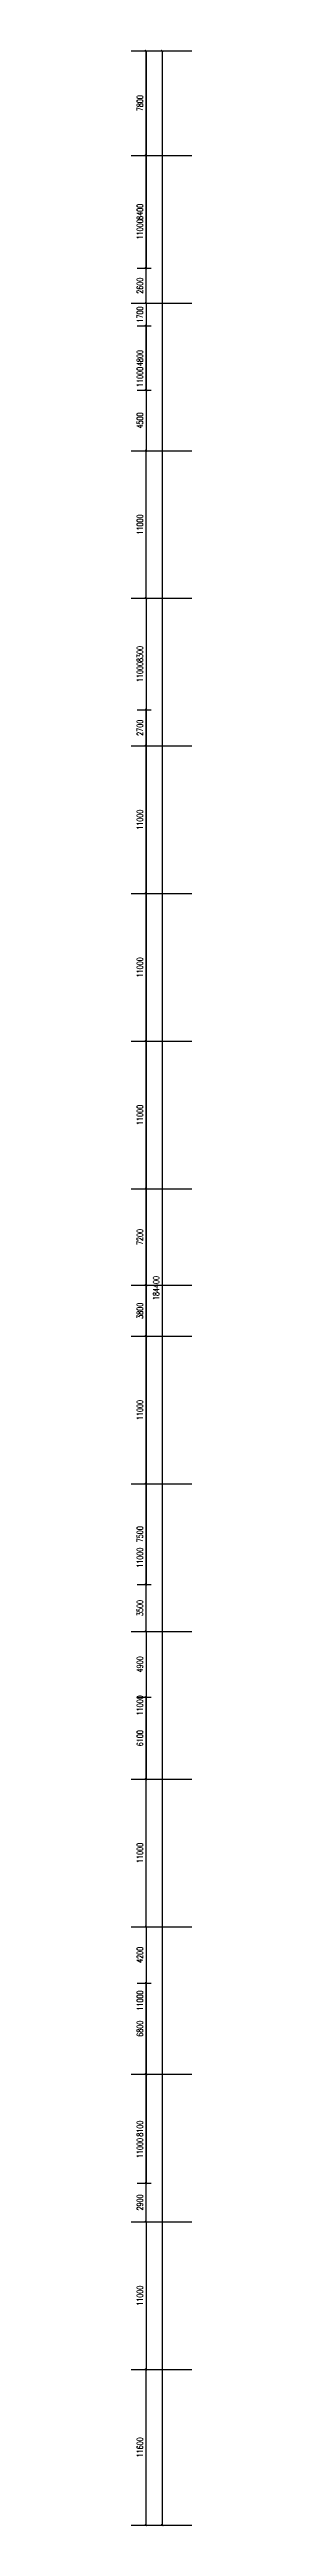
# Model space of a CAD drawing. Extents: x 0 to 3879896, y -114000 to 391286.
# Drawn here: x 2329821 to 2334321, y 131904 to 316497 of the extents above; entities that cross this region are included whole.
import ezdxf

# ---------------------------------------------------------------- set-up
doc = ezdxf.new("R2010")
doc.units = 0
doc.header["$LTSCALE"] = 1000
doc.header["$MEASUREMENT"] = 0
doc.layers.get('0').update_dxf_attribs({"linetype": 'CONTINUOUS'})
doc.layers.get('Defpoints').update_dxf_attribs({"linetype": 'CONTINUOUS'})
doc.layers.add('AXIS', color=3, linetype='CONTINUOUS')
doc.styles.add('DIM_FONT', font='SIMPLEX', dxfattribs={"width": 0.7, "bigfont": 'GBCBIG'})
doc.dimstyles.new('DIMN', dxfattribs={"dimscale": 1.5, "dimtxt": 300, "dimasz": 100, "dimexe": 250, "dimexo": 300, "dimgap": 150, "dimtad": 1, "dimdec": 0, "dimzin": 0, "dimdsep": 46, "dimtxsty": 'DIM_FONT', "dimblk": 'ARCHTICK', "dimcen": 0.09, "dimclrt": 7, "dimazin": 2, "dimtfac": 1, "dimtdec": 0, "dimtix": 1, "dimtmove": 2, "dimatfit": 3, "dimldrblk": 'ARCHTICK', "dimfxl": 1, "dimtolj": 1, "dimtzin": 0, "dimarcsym": 0})

msp = doc.modelspace()

# ---------------------------------------------------------------- blocks, each defined once
blk = doc.blocks.new('_ArchTick')
at = {"color": 0, "linetype": 'ByBlock', "const_width": 0.4}
blk.add_lwpolyline([(-0.5, -0.5), (0.5, 0.5)], dxfattribs=at)
blk = doc.blocks.new('*D455')
at = {"layer": 'AXIS', "color": 0, "lineweight": -2}
for p, q in [((2331471, 316400), (2332496, 316400)), ((2332121, 316400), (2332121, 132000)), ((2331471, 132000), (2332496, 132000))]:
    blk.add_line(p, q, dxfattribs=at)
at = {"layer": 'Defpoints', "color": 0, "transparency": 16777216}
for p in [(2331021, 316400), (2331021, 132000), (2332121, 132000)]:
    blk.add_point(p, dxfattribs=at)
at = {"layer": 'AXIS', "color": 0, "lineweight": -2, "xscale": 150, "yscale": 150, "zscale": 150}
for p, rotation in [((2332121, 316400), 90), ((2332121, 132000), 270)]:
    blk.add_blockref('_ArchTick', p, dxfattribs=dict(at, rotation=rotation))
at = {"layer": 'AXIS', "color": 7, "insert": (2331671, 224200), "char_height": 450, "attachment_point": 5, "rotation": 90, "style": 'DIM_FONT'}
blk.add_mtext('\\A1;184400', dxfattribs=at)
blk = doc.blocks.new('*D456')
at = {"layer": 'AXIS', "color": 0, "lineweight": -2}
for p, q in [((2330271, 143600), (2331296, 143600)), ((2330921, 132000), (2330921, 143600)), ((2330271, 132000), (2331296, 132000))]:
    blk.add_line(p, q, dxfattribs=at)
at = {"layer": 'Defpoints', "color": 0, "transparency": 16777216}
for p in [(2329821, 143600), (2330921, 143600), (2329821, 132000)]:
    blk.add_point(p, dxfattribs=at)
at = {"layer": 'AXIS', "color": 0, "lineweight": -2, "xscale": 150, "yscale": 150, "zscale": 150}
for p, rotation in [((2330921, 143600), 90), ((2330921, 132000), 270)]:
    blk.add_blockref('_ArchTick', p, dxfattribs=dict(at, rotation=rotation))
at = {"layer": 'AXIS', "color": 7, "insert": (2330471, 137800), "char_height": 450, "attachment_point": 5, "rotation": 90, "style": 'DIM_FONT'}
blk.add_mtext('\\A1;11600', dxfattribs=at)
blk = doc.blocks.new('*D457')
at = {"layer": 'AXIS', "color": 0, "lineweight": -2}
for p, q in [((2330271, 154600), (2331296, 154600)), ((2330921, 154600), (2330921, 143600)), ((2330271, 143600), (2331296, 143600))]:
    blk.add_line(p, q, dxfattribs=at)
at = {"layer": 'Defpoints', "color": 0, "transparency": 16777216}
for p in [(2329821, 154600), (2329821, 143600), (2330921, 143600)]:
    blk.add_point(p, dxfattribs=at)
at = {"layer": 'AXIS', "color": 0, "lineweight": -2, "xscale": 150, "yscale": 150, "zscale": 150}
for p, rotation in [((2330921, 154600), 90), ((2330921, 143600), 270)]:
    blk.add_blockref('_ArchTick', p, dxfattribs=dict(at, rotation=rotation))
at = {"layer": 'AXIS', "color": 7, "insert": (2330471, 149100), "char_height": 450, "attachment_point": 5, "rotation": 90, "style": 'DIM_FONT'}
blk.add_mtext('\\A1;11000', dxfattribs=at)
blk = doc.blocks.new('*D458')
at = {"layer": 'AXIS', "color": 0, "lineweight": -2}
for p, q in [((2330271, 157500), (2331296, 157500)), ((2330921, 154600), (2330921, 157500)), ((2330271, 154600), (2331296, 154600))]:
    blk.add_line(p, q, dxfattribs=at)
at = {"layer": 'Defpoints', "color": 0, "transparency": 16777216}
for p in [(2329821, 157500), (2330921, 157500), (2329821, 154600)]:
    blk.add_point(p, dxfattribs=at)
at = {"layer": 'AXIS', "color": 0, "lineweight": -2, "xscale": 150, "yscale": 150, "zscale": 150}
for p, rotation in [((2330921, 157500), 90), ((2330921, 154600), 270)]:
    blk.add_blockref('_ArchTick', p, dxfattribs=dict(at, rotation=rotation))
at = {"layer": 'AXIS', "color": 7, "insert": (2330471, 156050), "char_height": 450, "attachment_point": 5, "rotation": 90, "style": 'DIM_FONT'}
blk.add_mtext('\\A1;2900', dxfattribs=at)
blk = doc.blocks.new('*D459')
at = {"layer": 'AXIS', "color": 0, "lineweight": -2}
for p, q in [((2330271, 165600), (2331296, 165600)), ((2330921, 165600), (2330921, 157500)), ((2330271, 157500), (2331296, 157500))]:
    blk.add_line(p, q, dxfattribs=at)
at = {"layer": 'Defpoints', "color": 0, "transparency": 16777216}
for p in [(2329821, 165600), (2329821, 157500), (2330921, 157500)]:
    blk.add_point(p, dxfattribs=at)
at = {"layer": 'AXIS', "color": 0, "lineweight": -2, "xscale": 150, "yscale": 150, "zscale": 150}
for p, rotation in [((2330921, 165600), 90), ((2330921, 157500), 270)]:
    blk.add_blockref('_ArchTick', p, dxfattribs=dict(at, rotation=rotation))
at = {"layer": 'AXIS', "color": 7, "insert": (2330471, 161550), "char_height": 450, "attachment_point": 5, "rotation": 90, "style": 'DIM_FONT'}
blk.add_mtext('\\A1;8100', dxfattribs=at)
blk = doc.blocks.new('*D460')
at = {"layer": 'AXIS', "color": 0, "lineweight": -2}
for p, q in [((2330271, 172400), (2331296, 172400)), ((2330921, 165600), (2330921, 172400)), ((2330271, 165600), (2331296, 165600))]:
    blk.add_line(p, q, dxfattribs=at)
at = {"layer": 'Defpoints', "color": 0, "transparency": 16777216}
for p in [(2329821, 172400), (2330921, 172400), (2329821, 165600)]:
    blk.add_point(p, dxfattribs=at)
at = {"layer": 'AXIS', "color": 0, "lineweight": -2, "xscale": 150, "yscale": 150, "zscale": 150}
for p, rotation in [((2330921, 172400), 90), ((2330921, 165600), 270)]:
    blk.add_blockref('_ArchTick', p, dxfattribs=dict(at, rotation=rotation))
at = {"layer": 'AXIS', "color": 7, "insert": (2330471, 169000), "char_height": 450, "attachment_point": 5, "rotation": 90, "style": 'DIM_FONT'}
blk.add_mtext('\\A1;6800', dxfattribs=at)
blk = doc.blocks.new('*D461')
at = {"layer": 'AXIS', "color": 0, "lineweight": -2}
for p, q in [((2330271, 176600), (2331296, 176600)), ((2330921, 176600), (2330921, 172400)), ((2330271, 172400), (2331296, 172400))]:
    blk.add_line(p, q, dxfattribs=at)
at = {"layer": 'Defpoints', "color": 0, "transparency": 16777216}
for p in [(2329821, 176600), (2329821, 172400), (2330921, 172400)]:
    blk.add_point(p, dxfattribs=at)
at = {"layer": 'AXIS', "color": 0, "lineweight": -2, "xscale": 150, "yscale": 150, "zscale": 150}
for p, rotation in [((2330921, 176600), 90), ((2330921, 172400), 270)]:
    blk.add_blockref('_ArchTick', p, dxfattribs=dict(at, rotation=rotation))
at = {"layer": 'AXIS', "color": 7, "insert": (2330471, 174500), "char_height": 450, "attachment_point": 5, "rotation": 90, "style": 'DIM_FONT'}
blk.add_mtext('\\A1;4200', dxfattribs=at)
blk = doc.blocks.new('*D462')
at = {"layer": 'AXIS', "color": 0, "lineweight": -2}
for p, q in [((2330271, 187600), (2331296, 187600)), ((2330921, 176600), (2330921, 187600)), ((2330271, 176600), (2331296, 176600))]:
    blk.add_line(p, q, dxfattribs=at)
at = {"layer": 'Defpoints', "color": 0, "transparency": 16777216}
for p in [(2329821, 187600), (2330921, 187600), (2329821, 176600)]:
    blk.add_point(p, dxfattribs=at)
at = {"layer": 'AXIS', "color": 0, "lineweight": -2, "xscale": 150, "yscale": 150, "zscale": 150}
for p, rotation in [((2330921, 187600), 90), ((2330921, 176600), 270)]:
    blk.add_blockref('_ArchTick', p, dxfattribs=dict(at, rotation=rotation))
at = {"layer": 'AXIS', "color": 7, "insert": (2330471, 182100), "char_height": 450, "attachment_point": 5, "rotation": 90, "style": 'DIM_FONT'}
blk.add_mtext('\\A1;11000', dxfattribs=at)
blk = doc.blocks.new('*D463')
at = {"layer": 'AXIS', "color": 0, "lineweight": -2}
for p, q in [((2330271, 193700), (2331296, 193700)), ((2330921, 187600), (2330921, 193700)), ((2330271, 187600), (2331296, 187600))]:
    blk.add_line(p, q, dxfattribs=at)
at = {"layer": 'Defpoints', "color": 0, "transparency": 16777216}
for p in [(2329821, 193700), (2330921, 193700), (2329821, 187600)]:
    blk.add_point(p, dxfattribs=at)
at = {"layer": 'AXIS', "color": 0, "lineweight": -2, "xscale": 150, "yscale": 150, "zscale": 150}
for p, rotation in [((2330921, 193700), 90), ((2330921, 187600), 270)]:
    blk.add_blockref('_ArchTick', p, dxfattribs=dict(at, rotation=rotation))
at = {"layer": 'AXIS', "color": 7, "insert": (2330471, 190650), "char_height": 450, "attachment_point": 5, "rotation": 90, "style": 'DIM_FONT'}
blk.add_mtext('\\A1;6100', dxfattribs=at)
blk = doc.blocks.new('*D464')
at = {"layer": 'AXIS', "color": 0, "lineweight": -2}
for p, q in [((2330271, 198600), (2331296, 198600)), ((2330921, 198600), (2330921, 193700)), ((2330271, 193700), (2331296, 193700))]:
    blk.add_line(p, q, dxfattribs=at)
at = {"layer": 'Defpoints', "color": 0, "transparency": 16777216}
for p in [(2329821, 198600), (2329821, 193700), (2330921, 193700)]:
    blk.add_point(p, dxfattribs=at)
at = {"layer": 'AXIS', "color": 0, "lineweight": -2, "xscale": 150, "yscale": 150, "zscale": 150}
for p, rotation in [((2330921, 198600), 90), ((2330921, 193700), 270)]:
    blk.add_blockref('_ArchTick', p, dxfattribs=dict(at, rotation=rotation))
at = {"layer": 'AXIS', "color": 7, "insert": (2330471, 196150), "char_height": 450, "attachment_point": 5, "rotation": 90, "style": 'DIM_FONT'}
blk.add_mtext('\\A1;4900', dxfattribs=at)
blk = doc.blocks.new('*D465')
at = {"layer": 'AXIS', "color": 0, "lineweight": -2}
for p, q in [((2330271, 202100), (2331296, 202100)), ((2330921, 198600), (2330921, 202100)), ((2330271, 198600), (2331296, 198600))]:
    blk.add_line(p, q, dxfattribs=at)
at = {"layer": 'Defpoints', "color": 0, "transparency": 16777216}
for p in [(2329821, 202100), (2330921, 202100), (2329821, 198600)]:
    blk.add_point(p, dxfattribs=at)
at = {"layer": 'AXIS', "color": 0, "lineweight": -2, "xscale": 150, "yscale": 150, "zscale": 150}
for p, rotation in [((2330921, 202100), 90), ((2330921, 198600), 270)]:
    blk.add_blockref('_ArchTick', p, dxfattribs=dict(at, rotation=rotation))
at = {"layer": 'AXIS', "color": 7, "insert": (2330471, 200350), "char_height": 450, "attachment_point": 5, "rotation": 90, "style": 'DIM_FONT'}
blk.add_mtext('\\A1;3500', dxfattribs=at)
blk = doc.blocks.new('*D466')
at = {"layer": 'AXIS', "color": 0, "lineweight": -2}
for p, q in [((2330271, 209600), (2331296, 209600)), ((2330921, 209600), (2330921, 202100)), ((2330271, 202100), (2331296, 202100))]:
    blk.add_line(p, q, dxfattribs=at)
at = {"layer": 'Defpoints', "color": 0, "transparency": 16777216}
for p in [(2329821, 209600), (2329821, 202100), (2330921, 202100)]:
    blk.add_point(p, dxfattribs=at)
at = {"layer": 'AXIS', "color": 0, "lineweight": -2, "xscale": 150, "yscale": 150, "zscale": 150}
for p, rotation in [((2330921, 209600), 90), ((2330921, 202100), 270)]:
    blk.add_blockref('_ArchTick', p, dxfattribs=dict(at, rotation=rotation))
at = {"layer": 'AXIS', "color": 7, "insert": (2330471, 205850), "char_height": 450, "attachment_point": 5, "rotation": 90, "style": 'DIM_FONT'}
blk.add_mtext('\\A1;7500', dxfattribs=at)
blk = doc.blocks.new('*D467')
at = {"layer": 'AXIS', "color": 0, "lineweight": -2}
for p, q in [((2330271, 220600), (2331296, 220600)), ((2330921, 209600), (2330921, 220600)), ((2330271, 209600), (2331296, 209600))]:
    blk.add_line(p, q, dxfattribs=at)
at = {"layer": 'Defpoints', "color": 0, "transparency": 16777216}
for p in [(2329821, 220600), (2330921, 220600), (2329821, 209600)]:
    blk.add_point(p, dxfattribs=at)
at = {"layer": 'AXIS', "color": 0, "lineweight": -2, "xscale": 150, "yscale": 150, "zscale": 150}
for p, rotation in [((2330921, 220600), 90), ((2330921, 209600), 270)]:
    blk.add_blockref('_ArchTick', p, dxfattribs=dict(at, rotation=rotation))
at = {"layer": 'AXIS', "color": 7, "insert": (2330471, 215100), "char_height": 450, "attachment_point": 5, "rotation": 90, "style": 'DIM_FONT'}
blk.add_mtext('\\A1;11000', dxfattribs=at)
blk = doc.blocks.new('*D468')
at = {"layer": 'AXIS', "color": 0, "lineweight": -2}
for p, q in [((2330271, 224400), (2331296, 224400)), ((2330921, 224400), (2330921, 220600)), ((2330271, 220600), (2331296, 220600))]:
    blk.add_line(p, q, dxfattribs=at)
at = {"layer": 'Defpoints', "color": 0, "transparency": 16777216}
for p in [(2329821, 224400), (2329821, 220600), (2330921, 220600)]:
    blk.add_point(p, dxfattribs=at)
at = {"layer": 'AXIS', "color": 0, "lineweight": -2, "xscale": 150, "yscale": 150, "zscale": 150}
for p, rotation in [((2330921, 224400), 90), ((2330921, 220600), 270)]:
    blk.add_blockref('_ArchTick', p, dxfattribs=dict(at, rotation=rotation))
at = {"layer": 'AXIS', "color": 7, "insert": (2330471, 222500), "char_height": 450, "attachment_point": 5, "rotation": 90, "style": 'DIM_FONT'}
blk.add_mtext('\\A1;3800', dxfattribs=at)
blk = doc.blocks.new('*D469')
at = {"layer": 'AXIS', "color": 0, "lineweight": -2}
for p, q in [((2330271, 231600), (2331296, 231600)), ((2330921, 224400), (2330921, 231600)), ((2330271, 224400), (2331296, 224400))]:
    blk.add_line(p, q, dxfattribs=at)
at = {"layer": 'Defpoints', "color": 0, "transparency": 16777216}
for p in [(2329821, 231600), (2330921, 231600), (2329821, 224400)]:
    blk.add_point(p, dxfattribs=at)
at = {"layer": 'AXIS', "color": 0, "lineweight": -2, "xscale": 150, "yscale": 150, "zscale": 150}
for p, rotation in [((2330921, 231600), 90), ((2330921, 224400), 270)]:
    blk.add_blockref('_ArchTick', p, dxfattribs=dict(at, rotation=rotation))
at = {"layer": 'AXIS', "color": 7, "insert": (2330471, 228000), "char_height": 450, "attachment_point": 5, "rotation": 90, "style": 'DIM_FONT'}
blk.add_mtext('\\A1;7200', dxfattribs=at)
blk = doc.blocks.new('*D470')
at = {"layer": 'AXIS', "color": 0, "lineweight": -2}
for p, q in [((2330271, 242600), (2331296, 242600)), ((2330921, 242600), (2330921, 231600)), ((2330271, 231600), (2331296, 231600))]:
    blk.add_line(p, q, dxfattribs=at)
at = {"layer": 'Defpoints', "color": 0, "transparency": 16777216}
for p in [(2329821, 242600), (2329821, 231600), (2330921, 231600)]:
    blk.add_point(p, dxfattribs=at)
at = {"layer": 'AXIS', "color": 0, "lineweight": -2, "xscale": 150, "yscale": 150, "zscale": 150}
for p, rotation in [((2330921, 242600), 90), ((2330921, 231600), 270)]:
    blk.add_blockref('_ArchTick', p, dxfattribs=dict(at, rotation=rotation))
at = {"layer": 'AXIS', "color": 7, "insert": (2330471, 237100), "char_height": 450, "attachment_point": 5, "rotation": 90, "style": 'DIM_FONT'}
blk.add_mtext('\\A1;11000', dxfattribs=at)
blk = doc.blocks.new('*D471')
at = {"layer": 'AXIS', "color": 0, "lineweight": -2}
for p, q in [((2330271, 253600), (2331296, 253600)), ((2330921, 242600), (2330921, 253600)), ((2330271, 242600), (2331296, 242600))]:
    blk.add_line(p, q, dxfattribs=at)
at = {"layer": 'Defpoints', "color": 0, "transparency": 16777216}
for p in [(2329821, 253600), (2330921, 253600), (2329821, 242600)]:
    blk.add_point(p, dxfattribs=at)
at = {"layer": 'AXIS', "color": 0, "lineweight": -2, "xscale": 150, "yscale": 150, "zscale": 150}
for p, rotation in [((2330921, 253600), 90), ((2330921, 242600), 270)]:
    blk.add_blockref('_ArchTick', p, dxfattribs=dict(at, rotation=rotation))
at = {"layer": 'AXIS', "color": 7, "insert": (2330471, 248100), "char_height": 450, "attachment_point": 5, "rotation": 90, "style": 'DIM_FONT'}
blk.add_mtext('\\A1;11000', dxfattribs=at)
blk = doc.blocks.new('*D472')
at = {"layer": 'AXIS', "color": 0, "lineweight": -2}
for p, q in [((2330271, 264600), (2331296, 264600)), ((2330921, 264600), (2330921, 253600)), ((2330271, 253600), (2331296, 253600))]:
    blk.add_line(p, q, dxfattribs=at)
at = {"layer": 'Defpoints', "color": 0, "transparency": 16777216}
for p in [(2329821, 264600), (2329821, 253600), (2330921, 253600)]:
    blk.add_point(p, dxfattribs=at)
at = {"layer": 'AXIS', "color": 0, "lineweight": -2, "xscale": 150, "yscale": 150, "zscale": 150}
for p, rotation in [((2330921, 264600), 90), ((2330921, 253600), 270)]:
    blk.add_blockref('_ArchTick', p, dxfattribs=dict(at, rotation=rotation))
at = {"layer": 'AXIS', "color": 7, "insert": (2330471, 259100), "char_height": 450, "attachment_point": 5, "rotation": 90, "style": 'DIM_FONT'}
blk.add_mtext('\\A1;11000', dxfattribs=at)
blk = doc.blocks.new('*D473')
at = {"layer": 'AXIS', "color": 0, "lineweight": -2}
for p, q in [((2330271, 267300), (2331296, 267300)), ((2330921, 264600), (2330921, 267300)), ((2330271, 264600), (2331296, 264600))]:
    blk.add_line(p, q, dxfattribs=at)
at = {"layer": 'Defpoints', "color": 0, "transparency": 16777216}
for p in [(2329821, 267300), (2330921, 267300), (2329821, 264600)]:
    blk.add_point(p, dxfattribs=at)
at = {"layer": 'AXIS', "color": 0, "lineweight": -2, "xscale": 150, "yscale": 150, "zscale": 150}
for p, rotation in [((2330921, 267300), 90), ((2330921, 264600), 270)]:
    blk.add_blockref('_ArchTick', p, dxfattribs=dict(at, rotation=rotation))
at = {"layer": 'AXIS', "color": 7, "insert": (2330471, 265950), "char_height": 450, "attachment_point": 5, "rotation": 90, "style": 'DIM_FONT'}
blk.add_mtext('\\A1;2700', dxfattribs=at)
blk = doc.blocks.new('*D474')
at = {"layer": 'AXIS', "color": 0, "lineweight": -2}
for p, q in [((2330271, 275600), (2331296, 275600)), ((2330921, 275600), (2330921, 267300)), ((2330271, 267300), (2331296, 267300))]:
    blk.add_line(p, q, dxfattribs=at)
at = {"layer": 'Defpoints', "color": 0, "transparency": 16777216}
for p in [(2329821, 275600), (2329821, 267300), (2330921, 267300)]:
    blk.add_point(p, dxfattribs=at)
at = {"layer": 'AXIS', "color": 0, "lineweight": -2, "xscale": 150, "yscale": 150, "zscale": 150}
for p, rotation in [((2330921, 275600), 90), ((2330921, 267300), 270)]:
    blk.add_blockref('_ArchTick', p, dxfattribs=dict(at, rotation=rotation))
at = {"layer": 'AXIS', "color": 7, "insert": (2330471, 271450), "char_height": 450, "attachment_point": 5, "rotation": 90, "style": 'DIM_FONT'}
blk.add_mtext('\\A1;8300', dxfattribs=at)
blk = doc.blocks.new('*D475')
at = {"layer": 'AXIS', "color": 0, "lineweight": -2}
for p, q in [((2330271, 286600), (2331296, 286600)), ((2330921, 275600), (2330921, 286600)), ((2330271, 275600), (2331296, 275600))]:
    blk.add_line(p, q, dxfattribs=at)
at = {"layer": 'Defpoints', "color": 0, "transparency": 16777216}
for p in [(2329821, 286600), (2330921, 286600), (2329821, 275600)]:
    blk.add_point(p, dxfattribs=at)
at = {"layer": 'AXIS', "color": 0, "lineweight": -2, "xscale": 150, "yscale": 150, "zscale": 150}
for p, rotation in [((2330921, 286600), 90), ((2330921, 275600), 270)]:
    blk.add_blockref('_ArchTick', p, dxfattribs=dict(at, rotation=rotation))
at = {"layer": 'AXIS', "color": 7, "insert": (2330471, 281100), "char_height": 450, "attachment_point": 5, "rotation": 90, "style": 'DIM_FONT'}
blk.add_mtext('\\A1;11000', dxfattribs=at)
blk = doc.blocks.new('*D476')
at = {"layer": 'AXIS', "color": 0, "lineweight": -2}
for p, q in [((2330271, 291100), (2331296, 291100)), ((2330921, 291100), (2330921, 286600)), ((2330271, 286600), (2331296, 286600))]:
    blk.add_line(p, q, dxfattribs=at)
at = {"layer": 'Defpoints', "color": 0, "transparency": 16777216}
for p in [(2329821, 291100), (2329821, 286600), (2330921, 286600)]:
    blk.add_point(p, dxfattribs=at)
at = {"layer": 'AXIS', "color": 0, "lineweight": -2, "xscale": 150, "yscale": 150, "zscale": 150}
for p, rotation in [((2330921, 291100), 90), ((2330921, 286600), 270)]:
    blk.add_blockref('_ArchTick', p, dxfattribs=dict(at, rotation=rotation))
at = {"layer": 'AXIS', "color": 7, "insert": (2330471, 288850), "char_height": 450, "attachment_point": 5, "rotation": 90, "style": 'DIM_FONT'}
blk.add_mtext('\\A1;4500', dxfattribs=at)
blk = doc.blocks.new('*D477')
at = {"layer": 'AXIS', "color": 0, "lineweight": -2}
for p, q in [((2330271, 295900), (2331296, 295900)), ((2330921, 291100), (2330921, 295900)), ((2330271, 291100), (2331296, 291100))]:
    blk.add_line(p, q, dxfattribs=at)
at = {"layer": 'Defpoints', "color": 0, "transparency": 16777216}
for p in [(2329821, 295900), (2330921, 295900), (2329821, 291100)]:
    blk.add_point(p, dxfattribs=at)
at = {"layer": 'AXIS', "color": 0, "lineweight": -2, "xscale": 150, "yscale": 150, "zscale": 150}
for p, rotation in [((2330921, 295900), 90), ((2330921, 291100), 270)]:
    blk.add_blockref('_ArchTick', p, dxfattribs=dict(at, rotation=rotation))
at = {"layer": 'AXIS', "color": 7, "insert": (2330471, 293500), "char_height": 450, "attachment_point": 5, "rotation": 90, "style": 'DIM_FONT'}
blk.add_mtext('\\A1;4800', dxfattribs=at)
blk = doc.blocks.new('*D478')
at = {"layer": 'AXIS', "color": 0, "lineweight": -2}
for p, q in [((2330271, 297600), (2331296, 297600)), ((2330921, 297600), (2330921, 295900)), ((2330271, 295900), (2331296, 295900))]:
    blk.add_line(p, q, dxfattribs=at)
at = {"layer": 'Defpoints', "color": 0, "transparency": 16777216}
for p in [(2329821, 297600), (2329821, 295900), (2330921, 295900)]:
    blk.add_point(p, dxfattribs=at)
at = {"layer": 'AXIS', "color": 0, "lineweight": -2, "xscale": 150, "yscale": 150, "zscale": 150}
for p, rotation in [((2330921, 297600), 90), ((2330921, 295900), 270)]:
    blk.add_blockref('_ArchTick', p, dxfattribs=dict(at, rotation=rotation))
at = {"layer": 'AXIS', "color": 7, "insert": (2330471, 296750), "char_height": 450, "attachment_point": 5, "rotation": 90, "style": 'DIM_FONT'}
blk.add_mtext('\\A1;1700', dxfattribs=at)
blk = doc.blocks.new('*D479')
at = {"layer": 'AXIS', "color": 0, "lineweight": -2}
for p, q in [((2330271, 300200), (2331296, 300200)), ((2330921, 297600), (2330921, 300200)), ((2330271, 297600), (2331296, 297600))]:
    blk.add_line(p, q, dxfattribs=at)
at = {"layer": 'Defpoints', "color": 0, "transparency": 16777216}
for p in [(2329821, 300200), (2330921, 300200), (2329821, 297600)]:
    blk.add_point(p, dxfattribs=at)
at = {"layer": 'AXIS', "color": 0, "lineweight": -2, "xscale": 150, "yscale": 150, "zscale": 150}
for p, rotation in [((2330921, 300200), 90), ((2330921, 297600), 270)]:
    blk.add_blockref('_ArchTick', p, dxfattribs=dict(at, rotation=rotation))
at = {"layer": 'AXIS', "color": 7, "insert": (2330471, 298900), "char_height": 450, "attachment_point": 5, "rotation": 90, "style": 'DIM_FONT'}
blk.add_mtext('\\A1;2600', dxfattribs=at)
blk = doc.blocks.new('*D480')
at = {"layer": 'AXIS', "color": 0, "lineweight": -2}
for p, q in [((2330271, 308600), (2331296, 308600)), ((2330921, 308600), (2330921, 300200)), ((2330271, 300200), (2331296, 300200))]:
    blk.add_line(p, q, dxfattribs=at)
at = {"layer": 'Defpoints', "color": 0, "transparency": 16777216}
for p in [(2329821, 308600), (2329821, 300200), (2330921, 300200)]:
    blk.add_point(p, dxfattribs=at)
at = {"layer": 'AXIS', "color": 0, "lineweight": -2, "xscale": 150, "yscale": 150, "zscale": 150}
for p, rotation in [((2330921, 308600), 90), ((2330921, 300200), 270)]:
    blk.add_blockref('_ArchTick', p, dxfattribs=dict(at, rotation=rotation))
at = {"layer": 'AXIS', "color": 7, "insert": (2330471, 304400), "char_height": 450, "attachment_point": 5, "rotation": 90, "style": 'DIM_FONT'}
blk.add_mtext('\\A1;8400', dxfattribs=at)
blk = doc.blocks.new('*D481')
at = {"layer": 'AXIS', "color": 0, "lineweight": -2}
for p, q in [((2330271, 316400), (2331296, 316400)), ((2330921, 308600), (2330921, 316400)), ((2330271, 308600), (2331296, 308600))]:
    blk.add_line(p, q, dxfattribs=at)
at = {"layer": 'Defpoints', "color": 0, "transparency": 16777216}
for p in [(2329821, 316400), (2330921, 316400), (2329821, 308600)]:
    blk.add_point(p, dxfattribs=at)
at = {"layer": 'AXIS', "color": 0, "lineweight": -2, "xscale": 150, "yscale": 150, "zscale": 150}
for p, rotation in [((2330921, 316400), 90), ((2330921, 308600), 270)]:
    blk.add_blockref('_ArchTick', p, dxfattribs=dict(at, rotation=rotation))
at = {"layer": 'AXIS', "color": 7, "insert": (2330471, 312500), "char_height": 450, "attachment_point": 5, "rotation": 90, "style": 'DIM_FONT'}
blk.add_mtext('\\A1;7800', dxfattribs=at)
blk = doc.blocks.new('*D591')
at = {"layer": 'AXIS', "color": 0, "lineweight": -2}
for p, q in [((2330271, 316400), (2331296, 316400)), ((2330921, 316400), (2330921, 308600)), ((2330271, 308600), (2331296, 308600))]:
    blk.add_line(p, q, dxfattribs=at)
at = {"layer": 'Defpoints', "color": 0, "transparency": 16777216}
for p in [(2329821, 316400), (2329821, 308600), (2330921, 308600)]:
    blk.add_point(p, dxfattribs=at)
at = {"layer": 'AXIS', "color": 0, "lineweight": -2, "xscale": 150, "yscale": 150, "zscale": 150}
for p, rotation in [((2330921, 316400), 90), ((2330921, 308600), 270)]:
    blk.add_blockref('_ArchTick', p, dxfattribs=dict(at, rotation=rotation))
at = {"layer": 'AXIS', "color": 7, "insert": (2330471, 312500), "char_height": 450, "attachment_point": 5, "rotation": 90, "style": 'DIM_FONT'}
blk.add_mtext('\\A1;7800', dxfattribs=at)
blk = doc.blocks.new('*D592')
at = {"layer": 'AXIS', "color": 0, "lineweight": -2}
for p, q in [((2330271, 316400), (2332496, 316400)), ((2332121, 316400), (2332121, 132000)), ((2330271, 132000), (2332496, 132000))]:
    blk.add_line(p, q, dxfattribs=at)
at = {"layer": 'Defpoints', "color": 0, "transparency": 16777216}
for p in [(2329821, 316400), (2329821, 132000), (2332121, 132000)]:
    blk.add_point(p, dxfattribs=at)
at = {"layer": 'AXIS', "color": 0, "lineweight": -2, "xscale": 150, "yscale": 150, "zscale": 150}
for p, rotation in [((2332121, 316400), 90), ((2332121, 132000), 270)]:
    blk.add_blockref('_ArchTick', p, dxfattribs=dict(at, rotation=rotation))
at = {"layer": 'AXIS', "color": 7, "insert": (2331671, 224200), "char_height": 450, "attachment_point": 5, "rotation": 90, "style": 'DIM_FONT'}
blk.add_mtext('\\A1;184400', dxfattribs=at)
blk = doc.blocks.new('*D593')
at = {"layer": 'AXIS', "color": 0, "lineweight": -2}
for p, q in [((2330271, 308600), (2331296, 308600)), ((2330921, 297600), (2330921, 308600)), ((2330271, 297600), (2331296, 297600))]:
    blk.add_line(p, q, dxfattribs=at)
at = {"layer": 'Defpoints', "color": 0, "transparency": 16777216}
for p in [(2329821, 308600), (2330921, 308600), (2329821, 297600)]:
    blk.add_point(p, dxfattribs=at)
at = {"layer": 'AXIS', "color": 0, "lineweight": -2, "xscale": 150, "yscale": 150, "zscale": 150}
for p, rotation in [((2330921, 308600), 90), ((2330921, 297600), 270)]:
    blk.add_blockref('_ArchTick', p, dxfattribs=dict(at, rotation=rotation))
at = {"layer": 'AXIS', "color": 7, "insert": (2330471, 303100), "char_height": 450, "attachment_point": 5, "rotation": 90, "style": 'DIM_FONT'}
blk.add_mtext('\\A1;11000', dxfattribs=at)
blk = doc.blocks.new('*D594')
at = {"layer": 'AXIS', "color": 0, "lineweight": -2}
for p, q in [((2330271, 297600), (2331296, 297600)), ((2330921, 297600), (2330921, 286600)), ((2330271, 286600), (2331296, 286600))]:
    blk.add_line(p, q, dxfattribs=at)
at = {"layer": 'Defpoints', "color": 0, "transparency": 16777216}
for p in [(2329821, 297600), (2329821, 286600), (2330921, 286600)]:
    blk.add_point(p, dxfattribs=at)
at = {"layer": 'AXIS', "color": 0, "lineweight": -2, "xscale": 150, "yscale": 150, "zscale": 150}
for p, rotation in [((2330921, 297600), 90), ((2330921, 286600), 270)]:
    blk.add_blockref('_ArchTick', p, dxfattribs=dict(at, rotation=rotation))
at = {"layer": 'AXIS', "color": 7, "insert": (2330471, 292100), "char_height": 450, "attachment_point": 5, "rotation": 90, "style": 'DIM_FONT'}
blk.add_mtext('\\A1;11000', dxfattribs=at)
blk = doc.blocks.new('*D595')
at = {"layer": 'AXIS', "color": 0, "lineweight": -2}
for p, q in [((2330271, 275600), (2331296, 275600)), ((2330921, 275600), (2330921, 264600)), ((2330271, 264600), (2331296, 264600))]:
    blk.add_line(p, q, dxfattribs=at)
at = {"layer": 'Defpoints', "color": 0, "transparency": 16777216}
for p in [(2329821, 275600), (2329821, 264600), (2330921, 264600)]:
    blk.add_point(p, dxfattribs=at)
at = {"layer": 'AXIS', "color": 0, "lineweight": -2, "xscale": 150, "yscale": 150, "zscale": 150}
for p, rotation in [((2330921, 275600), 90), ((2330921, 264600), 270)]:
    blk.add_blockref('_ArchTick', p, dxfattribs=dict(at, rotation=rotation))
at = {"layer": 'AXIS', "color": 7, "insert": (2330471, 270100), "char_height": 450, "attachment_point": 5, "rotation": 90, "style": 'DIM_FONT'}
blk.add_mtext('\\A1;11000', dxfattribs=at)
blk = doc.blocks.new('*D596')
at = {"layer": 'AXIS', "color": 0, "lineweight": -2}
for p, q in [((2330271, 286600), (2331296, 286600)), ((2330921, 275600), (2330921, 286600)), ((2330271, 275600), (2331296, 275600))]:
    blk.add_line(p, q, dxfattribs=at)
at = {"layer": 'Defpoints', "color": 0, "transparency": 16777216}
for p in [(2329821, 286600), (2330921, 286600), (2329821, 275600)]:
    blk.add_point(p, dxfattribs=at)
at = {"layer": 'AXIS', "color": 0, "lineweight": -2, "xscale": 150, "yscale": 150, "zscale": 150}
for p, rotation in [((2330921, 286600), 90), ((2330921, 275600), 270)]:
    blk.add_blockref('_ArchTick', p, dxfattribs=dict(at, rotation=rotation))
at = {"layer": 'AXIS', "color": 7, "insert": (2330471, 281100), "char_height": 450, "attachment_point": 5, "rotation": 90, "style": 'DIM_FONT'}
blk.add_mtext('\\A1;11000', dxfattribs=at)
blk = doc.blocks.new('*D597')
at = {"layer": 'AXIS', "color": 0, "lineweight": -2}
for p, q in [((2330271, 264600), (2331296, 264600)), ((2330921, 253600), (2330921, 264600)), ((2330271, 253600), (2331296, 253600))]:
    blk.add_line(p, q, dxfattribs=at)
at = {"layer": 'Defpoints', "color": 0, "transparency": 16777216}
for p in [(2329821, 264600), (2330921, 264600), (2329821, 253600)]:
    blk.add_point(p, dxfattribs=at)
at = {"layer": 'AXIS', "color": 0, "lineweight": -2, "xscale": 150, "yscale": 150, "zscale": 150}
for p, rotation in [((2330921, 264600), 90), ((2330921, 253600), 270)]:
    blk.add_blockref('_ArchTick', p, dxfattribs=dict(at, rotation=rotation))
at = {"layer": 'AXIS', "color": 7, "insert": (2330471, 259100), "char_height": 450, "attachment_point": 5, "rotation": 90, "style": 'DIM_FONT'}
blk.add_mtext('\\A1;11000', dxfattribs=at)
blk = doc.blocks.new('*D598')
at = {"layer": 'AXIS', "color": 0, "lineweight": -2}
for p, q in [((2330271, 253600), (2331296, 253600)), ((2330921, 253600), (2330921, 242600)), ((2330271, 242600), (2331296, 242600))]:
    blk.add_line(p, q, dxfattribs=at)
at = {"layer": 'Defpoints', "color": 0, "transparency": 16777216}
for p in [(2329821, 253600), (2329821, 242600), (2330921, 242600)]:
    blk.add_point(p, dxfattribs=at)
at = {"layer": 'AXIS', "color": 0, "lineweight": -2, "xscale": 150, "yscale": 150, "zscale": 150}
for p, rotation in [((2330921, 253600), 90), ((2330921, 242600), 270)]:
    blk.add_blockref('_ArchTick', p, dxfattribs=dict(at, rotation=rotation))
at = {"layer": 'AXIS', "color": 7, "insert": (2330471, 248100), "char_height": 450, "attachment_point": 5, "rotation": 90, "style": 'DIM_FONT'}
blk.add_mtext('\\A1;11000', dxfattribs=at)
blk = doc.blocks.new('*D599')
at = {"layer": 'AXIS', "color": 0, "lineweight": -2}
for p, q in [((2330271, 231600), (2331296, 231600)), ((2330921, 231600), (2330921, 224400)), ((2330271, 224400), (2331296, 224400))]:
    blk.add_line(p, q, dxfattribs=at)
at = {"layer": 'Defpoints', "color": 0, "transparency": 16777216}
for p in [(2329821, 231600), (2329821, 224400), (2330921, 224400)]:
    blk.add_point(p, dxfattribs=at)
at = {"layer": 'AXIS', "color": 0, "lineweight": -2, "xscale": 150, "yscale": 150, "zscale": 150}
for p, rotation in [((2330921, 231600), 90), ((2330921, 224400), 270)]:
    blk.add_blockref('_ArchTick', p, dxfattribs=dict(at, rotation=rotation))
at = {"layer": 'AXIS', "color": 7, "insert": (2330471, 228000), "char_height": 450, "attachment_point": 5, "rotation": 90, "style": 'DIM_FONT'}
blk.add_mtext('\\A1;7200', dxfattribs=at)
blk = doc.blocks.new('*D600')
at = {"layer": 'AXIS', "color": 0, "lineweight": -2}
for p, q in [((2330271, 242600), (2331296, 242600)), ((2330921, 231600), (2330921, 242600)), ((2330271, 231600), (2331296, 231600))]:
    blk.add_line(p, q, dxfattribs=at)
at = {"layer": 'Defpoints', "color": 0, "transparency": 16777216}
for p in [(2329821, 242600), (2330921, 242600), (2329821, 231600)]:
    blk.add_point(p, dxfattribs=at)
at = {"layer": 'AXIS', "color": 0, "lineweight": -2, "xscale": 150, "yscale": 150, "zscale": 150}
for p, rotation in [((2330921, 242600), 90), ((2330921, 231600), 270)]:
    blk.add_blockref('_ArchTick', p, dxfattribs=dict(at, rotation=rotation))
at = {"layer": 'AXIS', "color": 7, "insert": (2330471, 237100), "char_height": 450, "attachment_point": 5, "rotation": 90, "style": 'DIM_FONT'}
blk.add_mtext('\\A1;11000', dxfattribs=at)
blk = doc.blocks.new('*D601')
at = {"layer": 'AXIS', "color": 0, "lineweight": -2}
for p, q in [((2330271, 224400), (2331296, 224400)), ((2330921, 220600), (2330921, 224400)), ((2330271, 220600), (2331296, 220600))]:
    blk.add_line(p, q, dxfattribs=at)
at = {"layer": 'Defpoints', "color": 0, "transparency": 16777216}
for p in [(2329821, 224400), (2330921, 224400), (2329821, 220600)]:
    blk.add_point(p, dxfattribs=at)
at = {"layer": 'AXIS', "color": 0, "lineweight": -2, "xscale": 150, "yscale": 150, "zscale": 150}
for p, rotation in [((2330921, 224400), 90), ((2330921, 220600), 270)]:
    blk.add_blockref('_ArchTick', p, dxfattribs=dict(at, rotation=rotation))
at = {"layer": 'AXIS', "color": 7, "insert": (2330471, 222500), "char_height": 450, "attachment_point": 5, "rotation": 90, "style": 'DIM_FONT'}
blk.add_mtext('\\A1;3800', dxfattribs=at)
blk = doc.blocks.new('*D602')
at = {"layer": 'AXIS', "color": 0, "lineweight": -2}
for p, q in [((2330271, 220600), (2331296, 220600)), ((2330921, 220600), (2330921, 209600)), ((2330271, 209600), (2331296, 209600))]:
    blk.add_line(p, q, dxfattribs=at)
at = {"layer": 'Defpoints', "color": 0, "transparency": 16777216}
for p in [(2329821, 220600), (2329821, 209600), (2330921, 209600)]:
    blk.add_point(p, dxfattribs=at)
at = {"layer": 'AXIS', "color": 0, "lineweight": -2, "xscale": 150, "yscale": 150, "zscale": 150}
for p, rotation in [((2330921, 220600), 90), ((2330921, 209600), 270)]:
    blk.add_blockref('_ArchTick', p, dxfattribs=dict(at, rotation=rotation))
at = {"layer": 'AXIS', "color": 7, "insert": (2330471, 215100), "char_height": 450, "attachment_point": 5, "rotation": 90, "style": 'DIM_FONT'}
blk.add_mtext('\\A1;11000', dxfattribs=at)
blk = doc.blocks.new('*D603')
at = {"layer": 'AXIS', "color": 0, "lineweight": -2}
for p, q in [((2330271, 209600), (2331296, 209600)), ((2330921, 198600), (2330921, 209600)), ((2330271, 198600), (2331296, 198600))]:
    blk.add_line(p, q, dxfattribs=at)
at = {"layer": 'Defpoints', "color": 0, "transparency": 16777216}
for p in [(2329821, 209600), (2330921, 209600), (2329821, 198600)]:
    blk.add_point(p, dxfattribs=at)
at = {"layer": 'AXIS', "color": 0, "lineweight": -2, "xscale": 150, "yscale": 150, "zscale": 150}
for p, rotation in [((2330921, 209600), 90), ((2330921, 198600), 270)]:
    blk.add_blockref('_ArchTick', p, dxfattribs=dict(at, rotation=rotation))
at = {"layer": 'AXIS', "color": 7, "insert": (2330471, 204100), "char_height": 450, "attachment_point": 5, "rotation": 90, "style": 'DIM_FONT'}
blk.add_mtext('\\A1;11000', dxfattribs=at)
blk = doc.blocks.new('*D604')
at = {"layer": 'AXIS', "color": 0, "lineweight": -2}
for p, q in [((2330271, 187600), (2331296, 187600)), ((2330921, 176600), (2330921, 187600)), ((2330271, 176600), (2331296, 176600))]:
    blk.add_line(p, q, dxfattribs=at)
at = {"layer": 'Defpoints', "color": 0, "transparency": 16777216}
for p in [(2329821, 187600), (2330921, 187600), (2329821, 176600)]:
    blk.add_point(p, dxfattribs=at)
at = {"layer": 'AXIS', "color": 0, "lineweight": -2, "xscale": 150, "yscale": 150, "zscale": 150}
for p, rotation in [((2330921, 187600), 90), ((2330921, 176600), 270)]:
    blk.add_blockref('_ArchTick', p, dxfattribs=dict(at, rotation=rotation))
at = {"layer": 'AXIS', "color": 7, "insert": (2330471, 182100), "char_height": 450, "attachment_point": 5, "rotation": 90, "style": 'DIM_FONT'}
blk.add_mtext('\\A1;11000', dxfattribs=at)
blk = doc.blocks.new('*D605')
at = {"layer": 'AXIS', "color": 0, "lineweight": -2}
for p, q in [((2330271, 198600), (2331296, 198600)), ((2330921, 198600), (2330921, 187600)), ((2330271, 187600), (2331296, 187600))]:
    blk.add_line(p, q, dxfattribs=at)
at = {"layer": 'Defpoints', "color": 0, "transparency": 16777216}
for p in [(2329821, 198600), (2329821, 187600), (2330921, 187600)]:
    blk.add_point(p, dxfattribs=at)
at = {"layer": 'AXIS', "color": 0, "lineweight": -2, "xscale": 150, "yscale": 150, "zscale": 150}
for p, rotation in [((2330921, 198600), 90), ((2330921, 187600), 270)]:
    blk.add_blockref('_ArchTick', p, dxfattribs=dict(at, rotation=rotation))
at = {"layer": 'AXIS', "color": 7, "insert": (2330471, 193100), "char_height": 450, "attachment_point": 5, "rotation": 90, "style": 'DIM_FONT'}
blk.add_mtext('\\A1;11000', dxfattribs=at)
blk = doc.blocks.new('*D606')
at = {"layer": 'AXIS', "color": 0, "lineweight": -2}
for p, q in [((2330271, 176600), (2331296, 176600)), ((2330921, 176600), (2330921, 165600)), ((2330271, 165600), (2331296, 165600))]:
    blk.add_line(p, q, dxfattribs=at)
at = {"layer": 'Defpoints', "color": 0, "transparency": 16777216}
for p in [(2329821, 176600), (2329821, 165600), (2330921, 165600)]:
    blk.add_point(p, dxfattribs=at)
at = {"layer": 'AXIS', "color": 0, "lineweight": -2, "xscale": 150, "yscale": 150, "zscale": 150}
for p, rotation in [((2330921, 176600), 90), ((2330921, 165600), 270)]:
    blk.add_blockref('_ArchTick', p, dxfattribs=dict(at, rotation=rotation))
at = {"layer": 'AXIS', "color": 7, "insert": (2330471, 171100), "char_height": 450, "attachment_point": 5, "rotation": 90, "style": 'DIM_FONT'}
blk.add_mtext('\\A1;11000', dxfattribs=at)
blk = doc.blocks.new('*D607')
at = {"layer": 'AXIS', "color": 0, "lineweight": -2}
for p, q in [((2330271, 165600), (2331296, 165600)), ((2330921, 154600), (2330921, 165600)), ((2330271, 154600), (2331296, 154600))]:
    blk.add_line(p, q, dxfattribs=at)
at = {"layer": 'Defpoints', "color": 0, "transparency": 16777216}
for p in [(2329821, 165600), (2330921, 165600), (2329821, 154600)]:
    blk.add_point(p, dxfattribs=at)
at = {"layer": 'AXIS', "color": 0, "lineweight": -2, "xscale": 150, "yscale": 150, "zscale": 150}
for p, rotation in [((2330921, 165600), 90), ((2330921, 154600), 270)]:
    blk.add_blockref('_ArchTick', p, dxfattribs=dict(at, rotation=rotation))
at = {"layer": 'AXIS', "color": 7, "insert": (2330471, 160100), "char_height": 450, "attachment_point": 5, "rotation": 90, "style": 'DIM_FONT'}
blk.add_mtext('\\A1;11000', dxfattribs=at)
blk = doc.blocks.new('*D608')
at = {"layer": 'AXIS', "color": 0, "lineweight": -2}
for p, q in [((2330271, 143600), (2331296, 143600)), ((2330921, 132000), (2330921, 143600)), ((2330271, 132000), (2331296, 132000))]:
    blk.add_line(p, q, dxfattribs=at)
at = {"layer": 'Defpoints', "color": 0, "transparency": 16777216}
for p in [(2329821, 143600), (2330921, 143600), (2329821, 132000)]:
    blk.add_point(p, dxfattribs=at)
at = {"layer": 'AXIS', "color": 0, "lineweight": -2, "xscale": 150, "yscale": 150, "zscale": 150}
for p, rotation in [((2330921, 143600), 90), ((2330921, 132000), 270)]:
    blk.add_blockref('_ArchTick', p, dxfattribs=dict(at, rotation=rotation))
at = {"layer": 'AXIS', "color": 7, "insert": (2330471, 137800), "char_height": 450, "attachment_point": 5, "rotation": 90, "style": 'DIM_FONT'}
blk.add_mtext('\\A1;11600', dxfattribs=at)
blk = doc.blocks.new('*D609')
at = {"layer": 'AXIS', "color": 0, "lineweight": -2}
for p, q in [((2330271, 154600), (2331296, 154600)), ((2330921, 154600), (2330921, 143600)), ((2330271, 143600), (2331296, 143600))]:
    blk.add_line(p, q, dxfattribs=at)
at = {"layer": 'Defpoints', "color": 0, "transparency": 16777216}
for p in [(2329821, 154600), (2329821, 143600), (2330921, 143600)]:
    blk.add_point(p, dxfattribs=at)
at = {"layer": 'AXIS', "color": 0, "lineweight": -2, "xscale": 150, "yscale": 150, "zscale": 150}
for p, rotation in [((2330921, 154600), 90), ((2330921, 143600), 270)]:
    blk.add_blockref('_ArchTick', p, dxfattribs=dict(at, rotation=rotation))
at = {"layer": 'AXIS', "color": 7, "insert": (2330471, 149100), "char_height": 450, "attachment_point": 5, "rotation": 90, "style": 'DIM_FONT'}
blk.add_mtext('\\A1;11000', dxfattribs=at)

# ---------------------------------------------------------------- dimensions: what is measured, and where the dimension line sits
at = {"layer": 'AXIS'}
for base, p1, p2, angle, picture, middle in [((2330921.4, 316400.5), (2329821.4, 308600.5), (2329821.4, 316400.5), 90, '*D481', (2330471.4, 312500.5)), ((2330921.4, 308600.5), (2329821.4, 316400.5), (2329821.4, 308600.5), 270, '*D591', (2330471.4, 312500.5)), ((2332121.4, 132000.5), (2329821.4, 316400.5), (2329821.4, 132000.5), 270, '*D592', (2331671.4, 224200.5)), ((2332121.4, 132000.5), (2331021.4, 316400.5), (2331021.4, 132000.5), 270, '*D455', (2331671.4, 224200.5)), ((2330921.4, 300200.5), (2329821.4, 308600.5), (2329821.4, 300200.5), 270, '*D480', (2330471.4, 304400.5)), ((2330921.4, 308600.5), (2329821.4, 297600.5), (2329821.4, 308600.5), 90, '*D593', (2330471.4, 303100.5)), ((2330921.4, 300200.5), (2329821.4, 297600.5), (2329821.4, 300200.5), 90, '*D479', (2330471.4, 298900.5)), ((2330921.4, 295900.5), (2329821.4, 297600.5), (2329821.4, 295900.5), 270, '*D478', (2330471.4, 296750.5)), ((2330921.4, 286600.5), (2329821.4, 297600.5), (2329821.4, 286600.5), 270, '*D594', (2330471.4, 292100.5)), ((2330921.4, 295900.5), (2329821.4, 291100.5), (2329821.4, 295900.5), 90, '*D477', (2330471.4, 293500.5)), ((2330921.4, 286600.5), (2329821.4, 291100.5), (2329821.4, 286600.5), 270, '*D476', (2330471.4, 288850.5)), ((2330921.4, 286600.5), (2329821.4, 275600.5), (2329821.4, 286600.5), 90, '*D475', (2330471.4, 281100.5)), ((2330921.4, 286600.5), (2329821.4, 275600.5), (2329821.4, 286600.5), 90, '*D596', (2330471.4, 281100.5)), ((2330921.4, 267300.5), (2329821.4, 275600.5), (2329821.4, 267300.5), 270, '*D474', (2330471.4, 271450.5)), ((2330921.4, 264600.5), (2329821.4, 275600.5), (2329821.4, 264600.5), 270, '*D595', (2330471.4, 270100.5)), ((2330921.4, 267300.5), (2329821.4, 264600.5), (2329821.4, 267300.5), 90, '*D473', (2330471.4, 265950.5)), ((2330921.4, 253600.5), (2329821.4, 264600.5), (2329821.4, 253600.5), 270, '*D472', (2330471.4, 259100.5)), ((2330921.4, 264600.5), (2329821.4, 253600.5), (2329821.4, 264600.5), 90, '*D597', (2330471.4, 259100.5)), ((2330921.4, 253600.5), (2329821.4, 242600.5), (2329821.4, 253600.5), 90, '*D471', (2330471.4, 248100.5)), ((2330921.4, 242600.5), (2329821.4, 253600.5), (2329821.4, 242600.5), 270, '*D598', (2330471.4, 248100.5)), ((2330921.4, 231600.5), (2329821.4, 242600.5), (2329821.4, 231600.5), 270, '*D470', (2330471.4, 237100.5)), ((2330921.4, 242600.5), (2329821.4, 231600.5), (2329821.4, 242600.5), 90, '*D600', (2330471.4, 237100.5)), ((2330921.4, 231600.5), (2329821.4, 224400.5), (2329821.4, 231600.5), 90, '*D469', (2330471.4, 228000.5)), ((2330921.4, 224400.5), (2329821.4, 231600.5), (2329821.4, 224400.5), 270, '*D599', (2330471.4, 228000.5)), ((2330921.4, 220600.5), (2329821.4, 224400.5), (2329821.4, 220600.5), 270, '*D468', (2330471.4, 222500.5)), ((2330921.4, 224400.5), (2329821.4, 220600.5), (2329821.4, 224400.5), 90, '*D601', (2330471.4, 222500.5)), ((2330921.4, 220600.5), (2329821.4, 209600.5), (2329821.4, 220600.5), 90, '*D467', (2330471.4, 215100.5)), ((2330921.4, 209600.5), (2329821.4, 220600.5), (2329821.4, 209600.5), 270, '*D602', (2330471.4, 215100.5)), ((2330921.4, 202100.5), (2329821.4, 209600.5), (2329821.4, 202100.5), 270, '*D466', (2330471.4, 205850.5)), ((2330921.4, 209600.5), (2329821.4, 198600.5), (2329821.4, 209600.5), 90, '*D603', (2330471.4, 204100.5)), ((2330921.4, 202100.5), (2329821.4, 198600.5), (2329821.4, 202100.5), 90, '*D465', (2330471.4, 200350.5)), ((2330921.4, 193700.5), (2329821.4, 198600.5), (2329821.4, 193700.5), 270, '*D464', (2330471.4, 196150.5)), ((2330921.4, 187600.5), (2329821.4, 198600.5), (2329821.4, 187600.5), 270, '*D605', (2330471.4, 193100.5)), ((2330921.4, 193700.5), (2329821.4, 187600.5), (2329821.4, 193700.5), 90, '*D463', (2330471.4, 190650.5)), ((2330921.4, 187600.5), (2329821.4, 176600.5), (2329821.4, 187600.5), 90, '*D462', (2330471.4, 182100.5)), ((2330921.4, 187600.5), (2329821.4, 176600.5), (2329821.4, 187600.5), 90, '*D604', (2330471.4, 182100.5)), ((2330921.4, 172400.5), (2329821.4, 176600.5), (2329821.4, 172400.5), 270, '*D461', (2330471.4, 174500.5)), ((2330921.4, 165600.5), (2329821.4, 176600.5), (2329821.4, 165600.5), 270, '*D606', (2330471.4, 171100.5)), ((2330921.4, 172400.5), (2329821.4, 165600.5), (2329821.4, 172400.5), 90, '*D460', (2330471.4, 169000.5)), ((2330921.4, 157500.5), (2329821.4, 165600.5), (2329821.4, 157500.5), 270, '*D459', (2330471.4, 161550.5)), ((2330921.4, 165600.5), (2329821.4, 154600.5), (2329821.4, 165600.5), 90, '*D607', (2330471.4, 160100.5)), ((2330921.4, 157500.5), (2329821.4, 154600.5), (2329821.4, 157500.5), 90, '*D458', (2330471.4, 156050.5)), ((2330921.4, 143600.5), (2329821.4, 154600.5), (2329821.4, 143600.5), 270, '*D457', (2330471.4, 149100.5)), ((2330921.4, 143600.5), (2329821.4, 154600.5), (2329821.4, 143600.5), 270, '*D609', (2330471.4, 149100.5)), ((2330921.4, 143600.5), (2329821.4, 132000.5), (2329821.4, 143600.5), 90, '*D456', (2330471.4, 137800.5)), ((2330921.4, 143600.5), (2329821.4, 132000.5), (2329821.4, 143600.5), 90, '*D608', (2330471.4, 137800.5))]:
    dim = msp.add_linear_dim(base=base, p1=p1, p2=p2, angle=angle, dimstyle='DIMN', dxfattribs=at)
    dim.commit()
    dim.dimension.update_dxf_attribs({"geometry": picture, "text_midpoint": middle, "dimtype": 128})

# ---------------------------------------------------------------- linework, layer by layer
at = {"layer": 'AXIS'}
for p, q in [((2329821.4, 316400.5), (2334321.4, 316400.5)), ((2329821.4, 308600.5), (2334321.4, 308600.5)), ((2329821.4, 297600.5), (2334321.4, 297600.5)), ((2329821.4, 286600.5), (2334321.4, 286600.5)), ((2329821.4, 275600.5), (2334321.4, 275600.5)), ((2329821.4, 264600.5), (2334321.4, 264600.5)), ((2329821.4, 253600.5), (2334321.4, 253600.5)), ((2329821.4, 242600.5), (2334321.4, 242600.5)), ((2329821.4, 231600.5), (2334321.4, 231600.5)), ((2329821.4, 224400.5), (2334321.4, 224400.5)), ((2329821.4, 220600.5), (2334321.4, 220600.5)), ((2329821.4, 209600.5), (2334321.4, 209600.5)), ((2329821.4, 198600.5), (2334321.4, 198600.5)), ((2329821.4, 187600.5), (2334321.4, 187600.5)), ((2329821.4, 176600.5), (2334321.4, 176600.5)), ((2329821.4, 165600.5), (2334321.4, 165600.5)), ((2329821.4, 154600.5), (2334321.4, 154600.5)), ((2329821.4, 143600.5), (2334321.4, 143600.5)), ((2329821.4, 132000.5), (2334321.4, 132000.5))]:
    msp.add_line(p, q, dxfattribs=at)

msp.set_redraw_order([(e.dxf.handle, doc.entitydb.next_handle()) for e in msp.query("TEXT MTEXT ATTDEF DIMENSION ARC_DIMENSION")])  # texts and dimensions are drawn at this point

doc.saveas('drawing.dxf')
